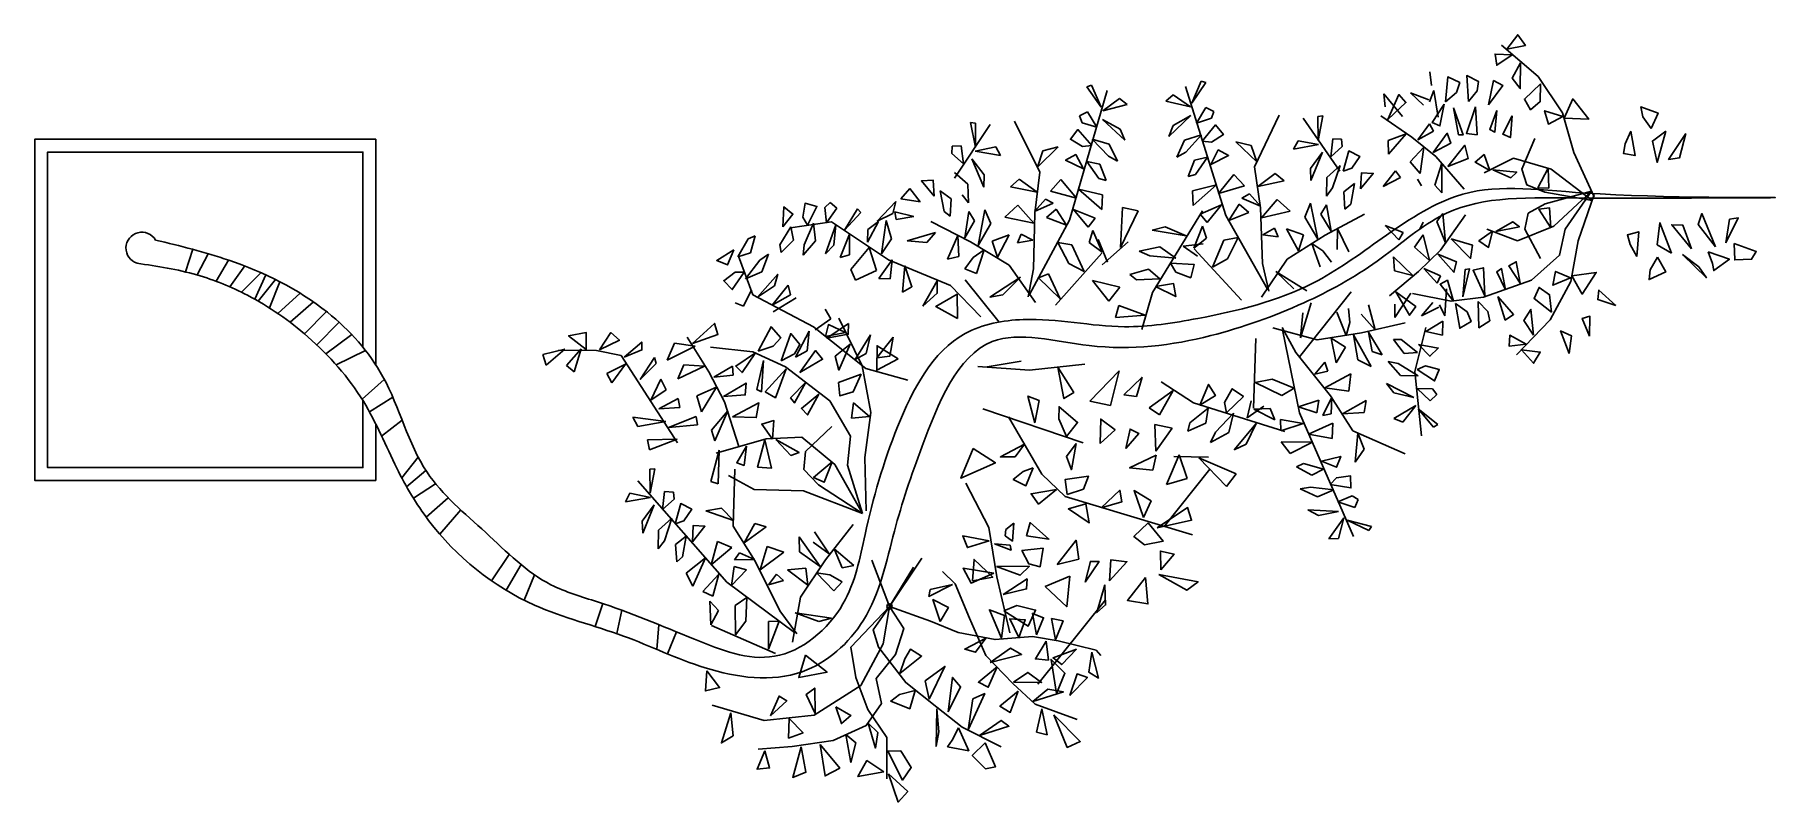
# Model space of a CAD drawing. Header units: millimetres. Extents: x 249.48 to 251.53, y 2603.73 to 2604.63.
import ezdxf

# ---------------------------------------------------------------- set-up
doc = ezdxf.new("R2010")
doc.units = ezdxf.units.MM
doc.header["$LTSCALE"] = 10
doc.layers.add('Vegetais', color=94, linetype='Continuous')

msp = doc.modelspace()

# ---------------------------------------------------------------- linework, layer by layer
at = {"layer": 'Vegetais'}
for p, q in [((251.1212, 2604.5886), (251.1232, 2604.5726)), ((250.7427, 2604.5666), (250.6985, 2604.4146)), ((250.7187, 2604.571), (250.7241, 2604.5727)), ((250.7357, 2604.5472), (250.7187, 2604.571)), ((250.7241, 2604.5727), (250.7357, 2604.5472)), ((250.8203, 2604.5614), (250.8115, 2604.5543)), ((250.8405, 2604.5474), (250.8203, 2604.5614)), ((250.8347, 2604.5713), (250.8819, 2604.4202)), ((250.8531, 2604.5777), (250.8421, 2604.5519)), ((250.8421, 2604.5519), (250.8586, 2604.5761)), ((250.8586, 2604.5761), (250.8531, 2604.5777)), ((251.0673, 2604.5627), (251.069, 2604.5473)), ((251.0891, 2604.5361), (251.0673, 2604.5627)), ((251.1137, 2604.5496), (251.0987, 2604.5639)), ((251.0987, 2604.5639), (251.1201, 2604.5558)), ((251.1261, 2604.5665), (251.1209, 2604.5532)), ((251.1312, 2604.5352), (251.1261, 2604.5665)), ((250.7195, 2604.5417), (250.7103, 2604.5368)), ((250.7306, 2604.5236), (250.7195, 2604.5417)), ((250.7374, 2604.5426), (250.7572, 2604.5571)), ((250.7662, 2604.5502), (250.7374, 2604.5426)), ((250.7572, 2604.5571), (250.7662, 2604.5502)), ((250.8115, 2604.5543), (250.8405, 2604.5474)), ((250.8476, 2604.5285), (250.8584, 2604.5468)), ((250.8584, 2604.5468), (250.8677, 2604.5421)), ((250.8677, 2604.5421), (250.865, 2604.5341)), ((250.6055, 2604.5269), (250.5636, 2604.464)), ((250.5825, 2604.529), (250.5882, 2604.5283)), ((250.5883, 2604.5003), (250.5825, 2604.529)), ((250.5882, 2604.5283), (250.5883, 2604.5003)), ((250.6338, 2604.5308), (250.6638, 2604.471)), ((250.7103, 2604.5368), (250.7132, 2604.5289)), ((250.7132, 2604.5289), (250.7306, 2604.5236)), ((250.7635, 2604.5084), (250.7371, 2604.5328)), ((250.7371, 2604.5328), (250.758, 2604.5213)), ((250.758, 2604.5213), (250.7635, 2604.5084)), ((250.815, 2604.5126), (250.841, 2604.5375)), ((250.8203, 2604.5257), (250.815, 2604.5126)), ((250.841, 2604.5375), (250.8203, 2604.5257)), ((250.865, 2604.5341), (250.8476, 2604.5285)), ((250.9443, 2604.5376), (250.9155, 2604.4772)), ((250.9727, 2604.5343), (251.0158, 2604.4722)), ((250.9956, 2604.5368), (250.9899, 2604.5361)), ((250.9899, 2604.5361), (250.9903, 2604.508)), ((250.9903, 2604.508), (250.9956, 2604.5368)), ((251.0639, 2604.5368), (251.1002, 2604.5119)), ((251.107, 2604.5088), (251.1209, 2604.5275)), ((251.1209, 2604.5275), (251.1254, 2604.5191)), ((250.5609, 2604.5012), (250.5603, 2604.4928)), ((250.5713, 2604.5019), (250.5609, 2604.5012)), ((250.5741, 2604.4808), (250.5713, 2604.5019)), ((250.588, 2604.4954), (250.6121, 2604.5006)), ((250.6121, 2604.5006), (250.6174, 2604.4906)), ((250.6608, 2604.4768), (250.6852, 2604.5007)), ((250.6852, 2604.5007), (250.6672, 2604.4958)), ((250.7441, 2604.4897), (250.7251, 2604.5097)), ((250.7251, 2604.5097), (250.7451, 2604.5037)), ((250.7451, 2604.5037), (250.7548, 2604.4839)), ((250.8336, 2604.5083), (250.8243, 2604.4883)), ((250.8534, 2604.5147), (250.8336, 2604.5083)), ((250.8348, 2604.4943), (250.8534, 2604.5147)), ((250.8935, 2604.5065), (250.9115, 2604.502)), ((250.9183, 2604.4831), (250.8935, 2604.5065)), ((250.9115, 2604.502), (250.9183, 2604.4831)), ((250.9666, 2604.5078), (250.9614, 2604.4977)), ((250.9614, 2604.4977), (250.9908, 2604.5032)), ((250.9908, 2604.5032), (250.9666, 2604.5078)), ((251.005, 2604.4888), (251.0074, 2604.5099)), ((251.0185, 2604.5011), (251.005, 2604.4888)), ((251.0074, 2604.5099), (251.0177, 2604.5094)), ((251.0177, 2604.5094), (251.0185, 2604.5011)), ((251.0934, 2604.5157), (251.0725, 2604.5082)), ((251.0725, 2604.5082), (251.0727, 2604.4918)), ((251.0727, 2604.4918), (251.0934, 2604.5157)), ((251.1142, 2604.5002), (251.0983, 2604.4831)), ((251.1002, 2604.5119), (251.1283, 2604.4892)), ((251.1254, 2604.5191), (251.107, 2604.5088)), ((251.1099, 2604.4693), (251.1142, 2604.5002)), ((250.5603, 2604.4928), (250.5741, 2604.4808)), ((250.5979, 2604.4535), (250.5837, 2604.4866)), ((250.5837, 2604.4866), (250.5982, 2604.4676)), ((250.6174, 2604.4906), (250.588, 2604.4954)), ((250.6672, 2604.4958), (250.6608, 2604.4768)), ((250.7329, 2604.4634), (250.7187, 2604.4834)), ((250.7187, 2604.4834), (250.7341, 2604.4801)), ((250.7341, 2604.4801), (250.7416, 2604.4611)), ((250.7548, 2604.4839), (250.7441, 2604.4897)), ((250.8243, 2604.4883), (250.8348, 2604.4943)), ((250.845, 2604.4849), (250.8379, 2604.4658)), ((250.8603, 2604.4885), (250.845, 2604.4849)), ((250.8465, 2604.4682), (250.8603, 2604.4885)), ((250.9952, 2604.4944), (250.9812, 2604.4751)), ((250.9817, 2604.4611), (250.9952, 2604.4944)), ((251.0983, 2604.4831), (251.1099, 2604.4693)), ((251.1353, 2604.4815), (251.1273, 2604.4555)), ((251.1283, 2604.4892), (251.1616, 2604.451)), ((251.1353, 2604.4466), (251.1353, 2604.4815)), ((251.2195, 2604.4872), (251.1851, 2604.4703)), ((251.2635, 2604.4743), (251.2195, 2604.4872)), ((250.5634, 2604.4704), (250.5792, 2604.4568)), ((250.5982, 2604.4676), (250.5979, 2604.4535)), ((250.6396, 2604.4628), (250.6291, 2604.4536)), ((250.6604, 2604.4476), (250.6396, 2604.4628)), ((250.6638, 2604.471), (250.6578, 2604.4228)), ((250.6882, 2604.4624), (250.676, 2604.4488)), ((250.7065, 2604.4406), (250.6882, 2604.4624)), ((250.7416, 2604.4611), (250.7329, 2604.4634)), ((250.8379, 2604.4658), (250.8465, 2604.4682)), ((250.8734, 2604.446), (250.8912, 2604.4682)), ((250.8912, 2604.4682), (250.9037, 2604.4548)), ((250.9155, 2604.4772), (250.9225, 2604.4291)), ((250.9193, 2604.4539), (250.9398, 2604.4695)), ((250.9505, 2604.4606), (250.9193, 2604.4539)), ((250.9398, 2604.4695), (250.9505, 2604.4606)), ((250.9812, 2604.4751), (250.9817, 2604.4611)), ((251.0004, 2604.4647), (251, 2604.4426)), ((251.0159, 2604.4786), (251.0004, 2604.4647)), ((251.0072, 2604.4524), (251.0159, 2604.4786)), ((251.0665, 2604.4541), (251.0811, 2604.4726)), ((251.0867, 2604.4646), (251.0665, 2604.4541)), ((251.0811, 2604.4726), (251.0867, 2604.4646)), ((251.1115, 2604.4549), (251.1067, 2604.4626)), ((251.3116, 2604.4376), (251.2635, 2604.4743)), ((250.5111, 2604.4519), (250.5004, 2604.4398)), ((250.5004, 2604.4398), (250.5233, 2604.4362)), ((250.5233, 2604.4362), (250.5111, 2604.4519)), ((250.5516, 2604.4249), (250.5468, 2604.449)), ((250.5468, 2604.449), (250.5595, 2604.4397)), ((250.5595, 2604.4397), (250.5586, 2604.4193)), ((250.5799, 2604.4348), (250.5725, 2604.4444)), ((250.5792, 2604.4568), (250.5799, 2604.4348)), ((250.6291, 2604.4536), (250.6604, 2604.4476)), ((250.6704, 2604.4393), (250.6576, 2604.4247)), ((250.6792, 2604.4345), (250.6704, 2604.4393)), ((250.676, 2604.4488), (250.7065, 2604.4406)), ((250.7365, 2604.4271), (250.7089, 2604.4509)), ((250.7089, 2604.4509), (250.7372, 2604.4442)), ((250.7372, 2604.4442), (250.7365, 2604.4271)), ((250.8708, 2604.4562), (250.8427, 2604.449)), ((250.8427, 2604.449), (250.8437, 2604.4318)), ((250.8437, 2604.4318), (250.8708, 2604.4562)), ((250.9037, 2604.4548), (250.8734, 2604.446)), ((250.9008, 2604.4404), (250.9095, 2604.4454)), ((250.9226, 2604.4311), (250.9008, 2604.4404)), ((250.9095, 2604.4454), (250.9226, 2604.4311)), ((250.9237, 2604.4175), (250.9423, 2604.439)), ((250.9423, 2604.439), (250.9575, 2604.4252)), ((251, 2604.4426), (251.0072, 2604.4524)), ((251.0329, 2604.4575), (251.0203, 2604.448)), ((251.0203, 2604.448), (251.0217, 2604.4276)), ((251.0286, 2604.4334), (251.0329, 2604.4575)), ((251.1273, 2604.4555), (251.1353, 2604.4466)), ((251.3111, 2604.4486), (251.2667, 2604.4074)), ((250.4175, 2604.4352), (250.4113, 2604.4295)), ((250.4113, 2604.4295), (250.4132, 2604.4114)), ((250.4132, 2604.4114), (250.4255, 2604.4287)), ((250.4255, 2604.4287), (250.4175, 2604.4352)), ((250.4345, 2604.4028), (250.4498, 2604.4278)), ((250.4535, 2604.4235), (250.4345, 2604.4028)), ((250.4498, 2604.4278), (250.4535, 2604.4235)), ((250.4728, 2604.4133), (250.4946, 2604.4364)), ((250.4914, 2604.4225), (250.4728, 2604.4133)), ((250.4946, 2604.4364), (250.4914, 2604.4225)), ((250.4935, 2604.4242), (250.4953, 2604.4155)), ((250.5158, 2604.4189), (250.4935, 2604.4242)), ((250.4953, 2604.4155), (250.5158, 2604.4189)), ((250.5586, 2604.4193), (250.5516, 2604.4249)), ((250.5803, 2604.4246), (250.5755, 2604.3938)), ((250.5869, 2604.414), (250.5803, 2604.4246)), ((250.5991, 2604.4268), (250.5913, 2604.3848)), ((250.6061, 2604.4106), (250.5991, 2604.4268)), ((250.6377, 2604.4322), (250.6228, 2604.4182)), ((250.6228, 2604.4182), (250.6568, 2604.4112)), ((250.6568, 2604.4112), (250.6377, 2604.4322)), ((250.6578, 2604.4228), (250.6564, 2604.3576)), ((250.6576, 2604.4247), (250.6792, 2604.4345)), ((250.6827, 2604.4276), (250.6714, 2604.4178)), ((250.6714, 2604.4178), (250.695, 2604.4086)), ((250.695, 2604.4086), (250.6827, 2604.4276)), ((250.7205, 2604.4066), (250.7032, 2604.427)), ((250.7032, 2604.427), (250.7286, 2604.4169)), ((250.7583, 2604.3826), (250.7607, 2604.4295)), ((250.779, 2604.4256), (250.7583, 2604.3826)), ((250.7607, 2604.4295), (250.779, 2604.4256)), ((250.7957, 2604.3297), (250.8546, 2604.4257)), ((250.877, 2604.4325), (250.8517, 2604.4218)), ((250.8517, 2604.4218), (250.8601, 2604.4117)), ((250.8601, 2604.4117), (250.877, 2604.4325)), ((250.8819, 2604.4202), (250.9307, 2604.3338)), ((250.8856, 2604.4142), (250.8974, 2604.4335)), ((250.9089, 2604.4238), (250.8856, 2604.4142)), ((250.8974, 2604.4335), (250.9089, 2604.4238)), ((250.9225, 2604.4291), (250.9251, 2604.364)), ((250.9575, 2604.4252), (250.9237, 2604.4175)), ((250.9744, 2604.418), (250.9811, 2604.4344)), ((250.9897, 2604.3925), (250.9744, 2604.418)), ((250.9811, 2604.4344), (250.9897, 2604.3925)), ((250.9935, 2604.4218), (250.9999, 2604.4325)), ((251.0053, 2604.4018), (250.9935, 2604.4218)), ((251.0447, 2604.4216), (250.9985, 2604.3971)), ((250.9999, 2604.4325), (251.0053, 2604.4018)), ((251.0217, 2604.4276), (251.0286, 2604.4334)), ((251.1294, 2604.413), (251.1365, 2604.4226)), ((251.1336, 2604.3796), (251.1631, 2604.4208)), ((251.1365, 2604.4226), (251.1398, 2604.3879)), ((250.3587, 2604.3858), (250.3716, 2604.4067)), ((250.4193, 2604.4127), (250.3712, 2604.4056)), ((250.3716, 2604.4067), (250.3746, 2604.3912)), ((250.3873, 2604.3858), (250.3983, 2604.411)), ((250.3983, 2604.411), (250.4006, 2604.3903)), ((250.4121, 2604.3752), (250.4242, 2604.409)), ((250.4863, 2604.3682), (250.4193, 2604.4127)), ((250.4242, 2604.409), (250.4218, 2604.3853)), ((250.4293, 2604.3707), (250.4405, 2604.3983)), ((250.4405, 2604.3983), (250.4402, 2604.3738)), ((250.4613, 2604.3888), (250.4745, 2604.4131)), ((250.4619, 2604.4037), (250.4613, 2604.3888)), ((250.4745, 2604.4131), (250.4619, 2604.4037)), ((250.4835, 2604.4142), (250.4778, 2604.375)), ((250.4895, 2604.3928), (250.4835, 2604.4142)), ((250.5081, 2604.3904), (250.5411, 2604.4002)), ((250.5411, 2604.4002), (250.531, 2604.3884)), ((250.5357, 2604.4129), (250.5824, 2604.3892)), ((250.5755, 2604.3938), (250.5869, 2604.414)), ((250.5913, 2604.3848), (250.6061, 2604.4106)), ((250.6278, 2604.3973), (250.6077, 2604.39)), ((250.614, 2604.3712), (250.6278, 2604.3973)), ((250.6416, 2604.3984), (250.6375, 2604.3881)), ((250.6556, 2604.3912), (250.6416, 2604.3984)), ((250.6985, 2604.4146), (250.6514, 2604.3273)), ((250.7286, 2604.4169), (250.7205, 2604.4066)), ((250.7259, 2604.4026), (250.7216, 2604.3886)), ((250.7367, 2604.3771), (250.7259, 2604.4026)), ((250.8108, 2604.4069), (250.7956, 2604.4028)), ((250.7956, 2604.4028), (250.8354, 2604.3963)), ((250.8354, 2604.3963), (250.8108, 2604.4069)), ((250.8444, 2604.3819), (250.8547, 2604.4076)), ((250.8547, 2604.4076), (250.8593, 2604.3937)), ((250.9253, 2604.3976), (250.9391, 2604.4051)), ((250.9434, 2604.3949), (250.9253, 2604.3976)), ((250.9391, 2604.4051), (250.9434, 2604.3949)), ((250.9529, 2604.4043), (250.9732, 2604.3974)), ((250.9673, 2604.3785), (250.9529, 2604.4043)), ((250.9732, 2604.3974), (250.9673, 2604.3785)), ((251.0131, 2604.4048), (251.0124, 2604.3804)), ((251.0261, 2604.3774), (251.0131, 2604.4048)), ((251.0898, 2604.4), (251.0687, 2604.4085)), ((251.0687, 2604.4085), (251.085, 2604.3915)), ((251.085, 2604.3915), (251.0898, 2604.4)), ((251.1032, 2604.3828), (251.1133, 2604.3976)), ((251.1136, 2604.4121), (251.1095, 2604.404)), ((251.1133, 2604.3976), (251.1207, 2604.3673)), ((251.1398, 2604.3879), (251.1294, 2604.413)), ((251.2241, 2604.3903), (251.1883, 2604.4039)), ((251.2667, 2604.4074), (251.2241, 2604.3903)), ((250.3213, 2604.3929), (250.3093, 2604.3716)), ((250.3298, 2604.3961), (250.3213, 2604.3929)), ((250.3243, 2604.3764), (250.3298, 2604.3961)), ((250.36, 2604.3769), (250.3587, 2604.3858)), ((250.3746, 2604.3912), (250.36, 2604.3769)), ((250.4006, 2604.3903), (250.3861, 2604.3737)), ((250.3861, 2604.3737), (250.3873, 2604.3858)), ((250.4218, 2604.3853), (250.4121, 2604.3752)), ((250.4421, 2604.3566), (250.4634, 2604.3824)), ((250.4634, 2604.3824), (250.4719, 2604.3555)), ((250.4778, 2604.375), (250.4895, 2604.3928)), ((250.531, 2604.3884), (250.5081, 2604.3904)), ((250.5552, 2604.369), (250.5676, 2604.3967)), ((250.5676, 2604.3967), (250.5688, 2604.3722)), ((250.5824, 2604.3892), (250.6277, 2604.362)), ((250.5855, 2604.371), (250.5984, 2604.3798)), ((250.5984, 2604.3798), (250.5892, 2604.3522)), ((250.6077, 2604.39), (250.614, 2604.3712)), ((250.6375, 2604.3881), (250.6556, 2604.3912)), ((250.6847, 2604.3884), (250.6976, 2604.3638)), ((250.7013, 2604.3857), (250.6847, 2604.3884)), ((250.7155, 2604.3543), (250.7013, 2604.3857)), ((250.7216, 2604.3886), (250.7367, 2604.3771)), ((250.743, 2604.3652), (250.732, 2604.392)), ((250.7369, 2604.3623), (250.7672, 2604.3894)), ((250.8043, 2604.3833), (250.7801, 2604.3782)), ((250.7801, 2604.3782), (250.7926, 2604.3728)), ((250.8233, 2604.3699), (250.8043, 2604.3833)), ((250.8318, 2604.3843), (250.8554, 2604.387)), ((250.8485, 2604.3726), (250.8318, 2604.3843)), ((250.8593, 2604.3937), (250.8444, 2604.3819)), ((250.9003, 2604.3207), (250.8447, 2604.3809)), ((250.8661, 2604.3595), (250.8796, 2604.3911)), ((250.8796, 2604.3911), (250.8962, 2604.3942)), ((250.8962, 2604.3942), (250.8838, 2604.3694)), ((250.9985, 2604.3971), (250.9538, 2604.369)), ((250.9958, 2604.3788), (250.9827, 2604.3873)), ((250.9827, 2604.3873), (250.9924, 2604.3599)), ((251.0057, 2604.3655), (250.9958, 2604.3788)), ((251.1207, 2604.3673), (251.1032, 2604.3828)), ((251.1078, 2604.3543), (251.1336, 2604.3796)), ((250.3093, 2604.3716), (250.3243, 2604.3764)), ((250.327, 2604.3269), (250.31, 2604.3725)), ((250.3351, 2604.3678), (250.3183, 2604.346)), ((250.3452, 2604.3747), (250.3351, 2604.3678)), ((250.3375, 2604.354), (250.3452, 2604.3747)), ((250.4402, 2604.3738), (250.4293, 2604.3707)), ((250.4476, 2604.3444), (250.4421, 2604.3566)), ((250.4746, 2604.3464), (250.4904, 2604.3682)), ((250.5587, 2604.3379), (250.4863, 2604.3682)), ((250.4904, 2604.3682), (250.488, 2604.3459)), ((250.5688, 2604.3722), (250.5552, 2604.369)), ((250.5758, 2604.3575), (250.5855, 2604.371)), ((250.5892, 2604.3522), (250.5758, 2604.3575)), ((250.6277, 2604.362), (250.6586, 2604.3181)), ((250.6564, 2604.3576), (250.65, 2604.3248)), ((250.6821, 2604.3148), (250.7365, 2604.3761)), ((250.6976, 2604.3638), (250.7155, 2604.3543)), ((250.791, 2604.3573), (250.7691, 2604.3508)), ((250.8045, 2604.346), (250.791, 2604.3573)), ((250.7926, 2604.3728), (250.8233, 2604.3699)), ((250.8838, 2604.3694), (250.8661, 2604.3595)), ((250.9538, 2604.369), (250.9237, 2604.3244)), ((250.9251, 2604.364), (250.9322, 2604.3314)), ((251.0785, 2604.3716), (251.1014, 2604.3498)), ((251.0798, 2604.3553), (251.0785, 2604.3716)), ((251.1336, 2604.3495), (251.1143, 2604.358)), ((251.1143, 2604.358), (251.1299, 2604.3407)), ((250.3183, 2604.346), (250.3375, 2604.354)), ((250.3564, 2604.3512), (250.3325, 2604.3243)), ((250.3325, 2604.3243), (250.3522, 2604.3378)), ((250.3685, 2604.3383), (250.3497, 2604.3151)), ((250.3522, 2604.3378), (250.3564, 2604.3512)), ((250.3711, 2604.3272), (250.3685, 2604.3383)), ((250.4719, 2604.3555), (250.4476, 2604.3444)), ((250.488, 2604.3459), (250.4746, 2604.3464)), ((250.5944, 2604.3012), (250.5587, 2604.3379)), ((250.6161, 2604.2952), (250.5761, 2604.3446)), ((250.6051, 2604.3243), (250.641, 2604.3479)), ((250.641, 2604.3479), (250.6203, 2604.3272)), ((250.6737, 2604.3519), (250.6623, 2604.3471)), ((250.6623, 2604.3471), (250.6874, 2604.3225)), ((250.6874, 2604.3225), (250.6737, 2604.3519)), ((250.7447, 2604.3196), (250.7254, 2604.3437)), ((250.7254, 2604.3437), (250.7574, 2604.336)), ((250.7574, 2604.336), (250.7447, 2604.3196)), ((250.7691, 2604.3508), (250.7771, 2604.3447)), ((250.7771, 2604.3447), (250.8045, 2604.346)), ((250.9771, 2604.3317), (250.9407, 2604.3546)), ((250.9407, 2604.3546), (250.9618, 2604.3343)), ((251.0741, 2604.326), (251.1078, 2604.3543)), ((251.1014, 2604.3498), (251.0798, 2604.3553)), ((251.1299, 2604.3407), (251.1336, 2604.3495)), ((250.3159, 2604.3137), (250.3063, 2604.3176)), ((250.3252, 2604.3328), (250.3159, 2604.3137)), ((250.3982, 2604.2895), (250.327, 2604.3269)), ((250.3497, 2604.3151), (250.3711, 2604.3272)), ((250.3779, 2604.3237), (250.3509, 2604.307)), ((250.6203, 2604.3272), (250.6051, 2604.3243)), ((250.7833, 2604.2864), (250.7957, 2604.3297)), ((250.9682, 2604.2544), (251.029, 2604.3305)), ((250.9822, 2604.3179), (250.9697, 2604.2768)), ((251.0991, 2604.3291), (251.08, 2604.3005)), ((251.08, 2604.3005), (251.0801, 2604.316)), ((251.1249, 2604.3181), (251.1114, 2604.3024)), ((251.1409, 2604.3341), (251.1389, 2604.3024)), ((250.4001, 2604.2859), (250.4186, 2604.2988)), ((250.4186, 2604.2988), (250.4117, 2604.3103)), ((250.7562, 2604.3145), (250.7524, 2604.3004)), ((250.7524, 2604.3004), (250.7871, 2604.3032)), ((250.7871, 2604.3032), (250.7562, 2604.3145)), ((250.9697, 2604.2768), (250.9724, 2604.3059)), ((251.0229, 2604.2796), (251.0122, 2604.3066)), ((251.0259, 2604.3111), (251.0272, 2604.2946)), ((251.0573, 2604.2862), (251.0408, 2604.3043)), ((251.0492, 2604.3154), (251.0573, 2604.2862)), ((251.1114, 2604.3024), (251.1319, 2604.3125)), ((251.1366, 2604.2961), (251.1167, 2604.2842)), ((251.1389, 2604.3024), (251.1324, 2604.3152)), ((251.1361, 2604.2799), (251.1366, 2604.2961)), ((250.2498, 2604.2776), (250.2755, 2604.2368)), ((250.3932, 2604.2845), (250.3769, 2604.2542)), ((250.3906, 2604.2616), (250.3932, 2604.2845)), ((250.4596, 2604.2406), (250.3982, 2604.2895)), ((250.917, 2604.276), (250.9144, 2604.1941)), ((250.989, 2604.2745), (250.9372, 2604.2885)), ((250.9641, 2604.2594), (250.9481, 2604.2888)), ((250.9682, 2604.1887), (250.9485, 2604.2859)), ((251.0412, 2604.2825), (250.989, 2604.2745)), ((251.0223, 2604.2657), (251.0054, 2604.2761)), ((251.0054, 2604.2761), (251.0115, 2604.2472)), ((251.0272, 2604.2946), (251.0229, 2604.2796)), ((251.0525, 2604.2429), (251.0315, 2604.2802)), ((251.0315, 2604.2802), (251.0367, 2604.251)), ((251.0922, 2604.2942), (251.0412, 2604.2825)), ((251.0654, 2604.2567), (251.0494, 2604.2834)), ((251.0494, 2604.2834), (251.0536, 2604.2606)), ((251.0787, 2604.2746), (251.0877, 2604.2748)), ((251.091, 2604.2584), (251.0787, 2604.2746)), ((251.0877, 2604.2748), (251.1068, 2604.2594)), ((251.1035, 2604.2371), (251.1166, 2604.2887)), ((251.1167, 2604.2842), (251.1361, 2604.2799)), ((250.0804, 2604.257), (250.1065, 2604.2634)), ((250.0846, 2604.2446), (250.0804, 2604.257)), ((250.1065, 2604.2634), (250.0846, 2604.2446)), ((250.1435, 2604.2618), (250.099, 2604.2622)), ((250.1255, 2604.2637), (250.1082, 2604.2444)), ((250.1175, 2604.2367), (250.1255, 2604.2637)), ((250.1724, 2604.2558), (250.1435, 2604.2618)), ((250.2386, 2604.1536), (250.1724, 2604.2558)), ((250.2263, 2604.2506), (250.235, 2604.2704)), ((250.2593, 2604.267), (250.2263, 2604.2506)), ((250.235, 2604.2704), (250.2593, 2604.267)), ((250.3769, 2604.2542), (250.3906, 2604.2616)), ((251.0047, 2604.2085), (250.9641, 2604.2594)), ((251.0115, 2604.2472), (251.0223, 2604.2657)), ((251.0536, 2604.2606), (251.0654, 2604.2567)), ((251.1068, 2604.2594), (251.091, 2604.2584)), ((250.1082, 2604.2444), (250.1175, 2604.2367)), ((250.1776, 2604.2457), (250.1555, 2604.2348)), ((250.1555, 2604.2348), (250.1616, 2604.2238)), ((250.1616, 2604.2238), (250.1776, 2604.2457)), ((250.1949, 2604.2277), (250.2115, 2604.2536)), ((250.2136, 2604.2464), (250.1949, 2604.2277)), ((250.2115, 2604.2536), (250.2136, 2604.2464)), ((250.246, 2604.2451), (250.2391, 2604.2286)), ((250.2391, 2604.2286), (250.2703, 2604.2436)), ((250.2703, 2604.2436), (250.246, 2604.2451)), ((250.2755, 2604.2368), (250.2938, 2604.2018)), ((250.281, 2604.2307), (250.303, 2604.2436)), ((250.303, 2604.2436), (250.3039, 2604.2331)), ((250.5089, 2604.227), (250.4596, 2604.2406)), ((250.5909, 2604.2429), (250.6514, 2604.2386)), ((250.6416, 2604.2493), (250.602, 2604.2427)), ((250.6514, 2604.2386), (250.7166, 2604.2457)), ((250.7224, 2604.2023), (250.7566, 2604.2379)), ((250.7566, 2604.2379), (250.7466, 2604.1972)), ((250.9981, 2604.2481), (250.9862, 2604.2342)), ((250.9862, 2604.2342), (251.0016, 2604.2375)), ((251.0016, 2604.2375), (250.9981, 2604.2481)), ((251.0286, 2604.2344), (250.9981, 2604.2181)), ((251.0262, 2604.2141), (251.0286, 2604.2344)), ((251.0367, 2604.251), (251.0525, 2604.2429)), ((251.0869, 2604.2326), (251.0722, 2604.2491)), ((251.0722, 2604.2491), (251.0841, 2604.2464)), ((251.0841, 2604.2464), (251.1077, 2604.2322)), ((251.1115, 2604.1619), (251.1035, 2604.2371)), ((250.2072, 2604.2037), (250.2192, 2604.2282)), ((250.2253, 2604.2159), (250.2072, 2604.2037)), ((250.2192, 2604.2282), (250.2253, 2604.2159)), ((250.2845, 2604.219), (250.2611, 2604.2087)), ((250.2667, 2604.1898), (250.2845, 2604.219)), ((250.3039, 2604.2331), (250.281, 2604.2307)), ((250.7622, 2604.2098), (250.7839, 2604.2305)), ((250.7839, 2604.2305), (250.7772, 2604.2079)), ((250.7919, 2604.1945), (250.82, 2604.215)), ((250.82, 2604.215), (250.804, 2604.1863)), ((250.8061, 2604.2252), (250.8438, 2604.2006)), ((250.9364, 2604.2283), (250.9165, 2604.2242)), ((250.9165, 2604.2242), (250.9475, 2604.2092)), ((250.962, 2604.2177), (250.9364, 2604.2283)), ((250.9475, 2604.2092), (250.962, 2604.2177)), ((250.9981, 2604.2181), (251.0262, 2604.2141)), ((251.0704, 2604.2232), (251.1025, 2604.2069)), ((251.0792, 2604.2122), (251.0704, 2604.2232)), ((251.1077, 2604.2322), (251.0869, 2604.2326)), ((251.1244, 2604.217), (251.1062, 2604.2174)), ((251.1062, 2604.2174), (251.1218, 2604.203)), ((251.1293, 2604.2102), (251.1244, 2604.217)), ((250.2165, 2604.1934), (250.2392, 2604.2057)), ((250.2414, 2604.1952), (250.2165, 2604.1934)), ((250.2392, 2604.2057), (250.2414, 2604.1952)), ((250.2611, 2604.2087), (250.2667, 2604.1898)), ((250.2938, 2604.2018), (250.3107, 2604.1491)), ((250.5968, 2604.1935), (250.7147, 2604.1535)), ((250.7466, 2604.1972), (250.7224, 2604.2023)), ((250.7772, 2604.2079), (250.7622, 2604.2098)), ((250.804, 2604.1863), (250.7919, 2604.1945)), ((250.8396, 2604.1772), (250.8612, 2604.1941)), ((250.8438, 2604.2006), (250.9512, 2604.1667)), ((250.8612, 2604.1941), (250.8583, 2604.1767)), ((250.9118, 2604.2028), (250.9068, 2604.183)), ((250.9068, 2604.183), (250.9264, 2604.1964)), ((250.9338, 2604.1939), (250.9148, 2604.1931)), ((250.9148, 2604.1931), (250.9395, 2604.1804)), ((250.9395, 2604.1804), (250.9338, 2604.1939)), ((250.9911, 2604.2036), (250.9671, 2604.1956)), ((250.9671, 2604.1956), (250.9887, 2604.1888)), ((250.9887, 2604.1888), (250.9911, 2604.2036)), ((251.0061, 2604.2071), (250.9957, 2604.1858)), ((251.0309, 2604.1676), (251.0047, 2604.2085)), ((251.0056, 2604.1877), (251.0061, 2604.2071)), ((251.0465, 2604.2031), (251.0186, 2604.1877)), ((251.0443, 2604.1893), (251.0465, 2604.2031)), ((251.0791, 2604.1822), (251.1048, 2604.1973)), ((251.1025, 2604.2069), (251.0792, 2604.2122)), ((251.1048, 2604.1973), (251.0896, 2604.178)), ((251.1257, 2604.1719), (251.1077, 2604.1934)), ((251.1077, 2604.1934), (251.1305, 2604.175)), ((251.1218, 2604.203), (251.1293, 2604.2102)), ((250.186, 2604.1837), (250.1921, 2604.1727)), ((250.2247, 2604.1785), (250.186, 2604.1837)), ((250.1921, 2604.1727), (250.2247, 2604.1785)), ((250.2606, 2604.1845), (250.2281, 2604.1714)), ((250.2281, 2604.1714), (250.2621, 2604.1747)), ((250.2621, 2604.1747), (250.2606, 2604.1845)), ((250.2975, 2604.1911), (250.2783, 2604.1684)), ((250.2824, 2604.1561), (250.2975, 2604.1911)), ((250.7987, 2604.1749), (250.7998, 2604.144)), ((250.819, 2604.1708), (250.7987, 2604.1749)), ((250.8375, 2604.1673), (250.8396, 2604.1772)), ((250.8583, 2604.1767), (250.8375, 2604.1673)), ((250.8697, 2604.1661), (250.891, 2604.1884)), ((250.891, 2604.1884), (250.8854, 2604.1657)), ((250.8916, 2604.1454), (250.9174, 2604.1763)), ((250.9174, 2604.1763), (250.9058, 2604.1522)), ((250.9462, 2604.1809), (250.9725, 2604.1762)), ((250.9465, 2604.1677), (250.9462, 2604.1809)), ((250.9725, 2604.1762), (250.9465, 2604.1677)), ((251.0315, 2604.0436), (250.9682, 2604.1887)), ((251.0074, 2604.1768), (250.9787, 2604.1636)), ((250.9957, 2604.1858), (251.0056, 2604.1877)), ((251.0067, 2604.1586), (251.0074, 2604.1768)), ((251.0186, 2604.1877), (251.0443, 2604.1893)), ((251.0896, 2604.178), (251.0791, 2604.1822)), ((251.1305, 2604.175), (251.1257, 2604.1719)), ((250.2382, 2604.1578), (250.2035, 2604.1572)), ((250.2035, 2604.1572), (250.2057, 2604.1454)), ((250.2057, 2604.1454), (250.2382, 2604.1578)), ((250.2783, 2604.1684), (250.2824, 2604.1561)), ((250.3427, 2604.1582), (250.284, 2604.1413)), ((250.3845, 2604.1603), (250.3427, 2604.1582)), ((250.4231, 2604.1283), (250.3845, 2604.1603)), ((250.7998, 2604.144), (250.819, 2604.1708)), ((250.8638, 2604.1538), (250.8697, 2604.1661)), ((250.8854, 2604.1657), (250.8638, 2604.1538)), ((250.9058, 2604.1522), (250.8916, 2604.1454)), ((250.9469, 2604.1549), (250.9834, 2604.1542)), ((250.9574, 2604.1412), (250.9469, 2604.1549)), ((250.9834, 2604.1542), (250.9574, 2604.1412)), ((250.9787, 2604.1636), (251.0067, 2604.1586)), ((251.0922, 2604.1408), (251.0309, 2604.1676)), ((251.0369, 2604.165), (251.0335, 2604.1311)), ((251.0442, 2604.1463), (251.0369, 2604.165)), ((250.2876, 2604.145), (250.2778, 2604.1082)), ((250.2864, 2604.1057), (250.2876, 2604.145)), ((250.8124, 2604.1047), (250.8272, 2604.1394)), ((250.8207, 2604.1375), (250.8614, 2604.1369)), ((250.8272, 2604.1394), (250.8365, 2604.1118)), ((250.894, 2604.1173), (250.8501, 2604.1362)), ((250.8501, 2604.1362), (250.8827, 2604.1023)), ((251.0335, 2604.1311), (251.0442, 2604.1463)), ((250.2118, 2604.1233), (250.2061, 2604.1226)), ((250.2061, 2604.1226), (250.2065, 2604.0945)), ((250.2065, 2604.0945), (250.2118, 2604.1233)), ((250.3287, 2604.099), (250.2983, 2604.1154)), ((250.3057, 2604.1229), (250.3039, 2604.056)), ((250.4555, 2604.0706), (250.4231, 2604.1283)), ((250.8095, 2604.0557), (250.863, 2604.1228)), ((250.8365, 2604.1118), (250.8124, 2604.1047)), ((250.8827, 2604.1023), (250.894, 2604.1173)), ((250.9648, 2604.1254), (250.973, 2604.1292)), ((250.9827, 2604.1156), (250.9648, 2604.1254)), ((250.973, 2604.1292), (250.9966, 2604.1229)), ((250.9966, 2604.1229), (250.9827, 2604.1156)), ((250.1827, 2604.0944), (250.1775, 2604.0843)), ((250.2069, 2604.0897), (250.1827, 2604.0944)), ((250.1919, 2604.1092), (250.2964, 2603.9903)), ((250.2211, 2604.0753), (250.2235, 2604.0964)), ((250.2235, 2604.0964), (250.2338, 2604.0959)), ((250.2338, 2604.0959), (250.2346, 2604.0875)), ((250.2778, 2604.1082), (250.2864, 2604.1057)), ((250.3864, 2604.0975), (250.3287, 2604.099)), ((250.4555, 2604.0706), (250.3864, 2604.0975)), ((250.9693, 2604.0995), (250.9812, 2604.1018)), ((250.9894, 2604.0904), (250.9693, 2604.0995)), ((250.9812, 2604.1018), (251.0086, 2604.0986)), ((251.0086, 2604.0986), (250.9894, 2604.0904)), ((251.03, 2604.0915), (251.0132, 2604.0844)), ((251.0373, 2604.0873), (251.03, 2604.0915)), ((250.1775, 2604.0843), (250.2069, 2604.0897)), ((250.2113, 2604.0809), (250.1972, 2604.0617)), ((250.1977, 2604.0476), (250.2113, 2604.0809)), ((250.2346, 2604.0875), (250.2211, 2604.0753)), ((250.2719, 2604.0738), (250.2902, 2604.0771)), ((250.3041, 2604.0626), (250.2719, 2604.0738)), ((250.2902, 2604.0771), (250.3041, 2604.0626)), ((250.9782, 2604.0751), (251.0141, 2604.0732)), ((250.9907, 2604.0686), (250.9782, 2604.0751)), ((251.0141, 2604.0732), (250.9907, 2604.0686)), ((251.0132, 2604.0844), (251.0333, 2604.0777)), ((251.0333, 2604.0777), (251.0373, 2604.0873)), ((250.1972, 2604.0617), (250.1977, 2604.0476)), ((250.2164, 2604.0512), (250.216, 2604.0292)), ((250.2319, 2604.0651), (250.2164, 2604.0512)), ((250.2232, 2604.0389), (250.2319, 2604.0651)), ((250.3039, 2604.056), (250.3298, 2604.0149)), ((250.3168, 2604.0363), (250.3292, 2604.0589)), ((250.3426, 2604.055), (250.3168, 2604.0363)), ((250.3292, 2604.0589), (250.3426, 2604.055)), ((250.4445, 2604.0577), (250.4123, 2604.0165)), ((251.0028, 2604.0412), (251.0202, 2604.0655)), ((251.0202, 2604.0655), (251.0142, 2604.0416)), ((251.0496, 2604.0508), (251.0244, 2604.0631)), ((251.0244, 2604.0631), (251.0527, 2604.0556)), ((251.0527, 2604.0556), (251.0496, 2604.0508)), ((250.216, 2604.0292), (250.2232, 2604.0389)), ((250.2489, 2604.044), (250.2363, 2604.0344)), ((250.2363, 2604.0344), (250.2376, 2604.0141)), ((250.2445, 2604.0198), (250.2489, 2604.044)), ((250.2781, 2604.0104), (250.2854, 2604.0379)), ((250.3022, 2604.0308), (250.2781, 2604.0104)), ((250.2854, 2604.0379), (250.3022, 2604.0308)), ((250.3356, 2604.0048), (250.3439, 2604.032)), ((250.3439, 2604.032), (250.3634, 2604.0256)), ((250.3812, 2604.0435), (250.4061, 2604.0088)), ((250.3818, 2604.0258), (250.3812, 2604.0435)), ((250.4166, 2604.0236), (250.3977, 2604.037)), ((250.3992, 2604.0494), (250.4166, 2604.0236)), ((250.4455, 2604.0098), (250.4225, 2604.0295)), ((250.4225, 2604.0295), (250.4318, 2604.0069)), ((251.0142, 2604.0416), (251.0028, 2604.0412)), ((250.2376, 2604.0141), (250.2445, 2604.0198)), ((250.2716, 2604.0187), (250.2488, 2604.0007)), ((250.2567, 2603.9854), (250.2716, 2604.0187)), ((250.3054, 2604.0165), (250.3113, 2604.0246)), ((250.3291, 2604.0168), (250.3054, 2604.0165)), ((250.3113, 2604.0246), (250.3291, 2604.0168)), ((250.3298, 2604.0149), (250.3586, 2603.9565)), ((250.3634, 2604.0256), (250.3356, 2604.0048)), ((250.4061, 2604.0088), (250.3818, 2604.0258)), ((250.4123, 2604.0165), (250.3828, 2603.9727)), ((250.4318, 2604.0069), (250.4455, 2604.0098)), ((250.4873, 2603.9617), (250.4664, 2604.0159)), ((250.4873, 2603.9617), (250.5254, 2604.0184)), ((250.2488, 2604.0007), (250.2567, 2603.9854)), ((250.2869, 2603.9995), (250.2681, 2603.9795)), ((250.2799, 2603.9737), (250.2869, 2603.9995)), ((250.2964, 2603.9903), (250.376, 2603.9312)), ((250.3021, 2603.9863), (250.3052, 2604.0088)), ((250.3196, 2604.0046), (250.3021, 2603.9863)), ((250.3052, 2604.0088), (250.3196, 2604.0046)), ((250.3452, 2603.9872), (250.3547, 2603.9997)), ((250.3628, 2603.9921), (250.3452, 2603.9872)), ((250.3547, 2603.9997), (250.3628, 2603.9921)), ((250.3677, 2604.0046), (250.3891, 2604.0065)), ((250.3913, 2603.9868), (250.3677, 2604.0046)), ((250.3891, 2604.0065), (250.3913, 2603.9868)), ((250.4172, 2603.9987), (250.4018, 2604.0012)), ((250.4018, 2604.0012), (250.4218, 2603.9801)), ((250.4317, 2603.9905), (250.4172, 2603.9987)), ((250.4218, 2603.9801), (250.4317, 2603.9905)), ((250.4873, 2603.9617), (250.5155, 2604.008)), ((250.2681, 2603.9795), (250.2799, 2603.9737)), ((250.3061, 2603.9628), (250.32, 2603.9724)), ((250.32, 2603.9724), (250.3187, 2603.9446)), ((250.3828, 2603.9727), (250.3735, 2603.9198)), ((250.6615, 2603.8705), (250.7406, 2603.9696)), ((250.2766, 2603.9678), (250.2865, 2603.9569)), ((250.2777, 2603.9401), (250.2766, 2603.9678)), ((250.2865, 2603.9569), (250.2777, 2603.9401)), ((250.3065, 2603.9284), (250.3061, 2603.9628)), ((250.3586, 2603.9565), (250.3784, 2603.9295)), ((250.4192, 2603.9481), (250.3767, 2603.9542)), ((250.3767, 2603.9542), (250.4042, 2603.9442)), ((250.4042, 2603.9442), (250.4192, 2603.9481)), ((250.3536, 2603.9068), (250.2783, 2603.9393)), ((250.3187, 2603.9446), (250.3065, 2603.9284)), ((250.3454, 2603.944), (250.3578, 2603.9445)), ((250.3455, 2603.9116), (250.3454, 2603.944)), ((250.3578, 2603.9445), (250.3455, 2603.9116))]:
    msp.add_line(p, q, dxfattribs=at)
at = {"layer": 'Vegetais', "color": 34}
for p, q in [((249.6613, 2604.354), (249.6698, 2604.3805)), ((249.6749, 2604.3504), (249.688, 2604.3753)), ((249.6972, 2604.343), (249.7118, 2604.3678)), ((249.7133, 2604.3365), (249.7308, 2604.3609)), ((249.7271, 2604.3301), (249.7499, 2604.353)), ((249.7555, 2604.3505), (249.7425, 2604.3221)), ((249.7466, 2604.3197), (249.7669, 2604.345)), ((249.772, 2604.3424), (249.7598, 2604.3117)), ((249.7696, 2604.3052), (249.7958, 2604.329)), ((249.784, 2604.2949), (249.8116, 2604.3187)), ((249.8009, 2604.2813), (249.8269, 2604.3074)), ((249.8154, 2604.2684), (249.8416, 2604.2949)), ((249.8259, 2604.2581), (249.8566, 2604.2804)), ((249.8382, 2604.245), (249.8725, 2604.262)), ((249.8946, 2604.228), (249.8685, 2604.2048)), ((249.9045, 2604.2072), (249.8771, 2604.19)), ((249.9155, 2604.18), (249.8914, 2604.1615)), ((249.9343, 2604.1367), (249.9151, 2604.1126)), ((249.9432, 2604.1213), (249.9208, 2604.1021)), ((249.9547, 2604.1055), (249.9288, 2604.0887)), ((249.9696, 2604.0891), (249.9438, 2604.0664)), ((249.9843, 2604.0749), (249.9597, 2604.0464)), ((250.0411, 2604.0228), (250.0204, 2603.9919)), ((250.055, 2604.0108), (250.0375, 2603.9807)), ((250.0707, 2603.9989), (250.0588, 2603.969)), ((250.1508, 2603.9652), (250.142, 2603.9382)), ((250.1732, 2603.9573), (250.1673, 2603.9299)), ((250.2167, 2603.9404), (250.2142, 2603.9114)), ((250.2375, 2603.9319), (250.2267, 2603.9062))]:
    msp.add_line(p, q, dxfattribs=at)
at = {"layer": 'Vegetais', "flags": 128}
for points in [[(251.2117, 2604.6149), (251.2244, 2604.6319), (251.2333, 2604.6195), (251.2117, 2604.6149)], [(251.2179, 2604.6085), (251.1998, 2604.5963), (251.1978, 2604.6093), (251.2179, 2604.6085)], [(251.1398, 2604.5532), (251.1422, 2604.5826), (251.1564, 2604.5759), (251.1525, 2604.5643), (251.1398, 2604.5532)], [(251.1666, 2604.5536), (251.1645, 2604.5842), (251.1782, 2604.5773), (251.1767, 2604.5661), (251.1666, 2604.5536)], [(251.2275, 2604.5991), (251.2179, 2604.5809), (251.2274, 2604.5688), (251.2275, 2604.5991)], [(251.0718, 2604.5328), (251.0931, 2604.5524), (251.0849, 2604.5618), (251.0718, 2604.5328)], [(251.19, 2604.5498), (251.1961, 2604.5782), (251.2067, 2604.5725), (251.19, 2604.5498)], [(251.2512, 2604.5743), (251.2323, 2604.5565), (251.2394, 2604.544), (251.2507, 2604.5537), (251.2512, 2604.5743)], [(251.1381, 2604.5505), (251.1241, 2604.529), (251.1331, 2604.5252), (251.1381, 2604.5505)], [(251.1492, 2604.5463), (251.155, 2604.5148), (251.1603, 2604.5146), (251.1492, 2604.5463)], [(251.1749, 2604.5475), (251.1641, 2604.5163), (251.1767, 2604.5148), (251.1749, 2604.5475)], [(251.1999, 2604.5431), (251.1916, 2604.5209), (251.1977, 2604.5178), (251.1999, 2604.5431)], [(251.2773, 2604.5362), (251.2603, 2604.5272), (251.2558, 2604.5429), (251.2773, 2604.5362)], [(251.2788, 2604.5343), (251.3077, 2604.5329), (251.289, 2604.5567), (251.2788, 2604.5343)], [(251.3809, 2604.5219), (251.3891, 2604.5401), (251.3687, 2604.5473), (251.3713, 2604.5359), (251.3809, 2604.5219)], [(250.7245, 2604.5021), (250.7084, 2604.5209), (250.6996, 2604.5095), (250.7137, 2604.5009), (250.7245, 2604.5021)], [(250.8541, 2604.5071), (250.8699, 2604.5262), (250.879, 2604.515), (250.865, 2604.5061), (250.8541, 2604.5071)], [(251.2179, 2604.5368), (251.2067, 2604.5153), (251.2157, 2604.5115), (251.2179, 2604.5368)], [(251.125, 2604.4939), (251.1457, 2604.5047), (251.1416, 2604.5166), (251.125, 2604.4939)], [(251.1423, 2604.4775), (251.1663, 2604.487), (251.1625, 2604.5024), (251.1423, 2604.4775)], [(251.357, 2604.5189), (251.3621, 2604.4903), (251.3485, 2604.4927), (251.3505, 2604.5041), (251.357, 2604.5189)], [(251.398, 2604.5191), (251.3878, 2604.4823), (251.3823, 2604.5074), (251.398, 2604.5191)], [(251.4217, 2604.5161), (251.4142, 2604.4877), (251.4013, 2604.4858), (251.4217, 2604.5161)], [(250.7149, 2604.4747), (250.7059, 2604.4915), (250.6938, 2604.4849), (250.7149, 2604.4747)], [(250.8643, 2604.4799), (250.873, 2604.4969), (250.8852, 2604.4906), (250.8643, 2604.4799)], [(251.0196, 2604.472), (251.0263, 2604.4958), (251.0391, 2604.4894), (251.0299, 2604.4755), (251.0196, 2604.472)], [(251.1915, 2604.4728), (251.1849, 2604.4916), (251.1744, 2604.4828), (251.1915, 2604.4728)], [(250.5398, 2604.4426), (250.5384, 2604.4616), (250.5247, 2604.4606), (250.5398, 2604.4426)], [(251.04, 2604.4513), (251.0411, 2604.4703), (251.0548, 2604.4695), (251.04, 2604.4513)], [(251.195, 2604.4738), (251.2163, 2604.4644), (251.2233, 2604.4709), (251.195, 2604.4738)], [(251.2599, 2604.4757), (251.2481, 2604.4525), (251.2607, 2604.4523), (251.2599, 2604.4757)], [(250.3621, 2604.4068), (250.374, 2604.4217), (250.3633, 2604.4302), (250.3621, 2604.4068)], [(250.3911, 2604.4086), (250.4021, 2604.4308), (250.3882, 2604.4345), (250.3858, 2604.4181), (250.3911, 2604.4086)], [(251.2633, 2604.4057), (251.2493, 2604.4276), (251.2618, 2604.429), (251.2633, 2604.4057)], [(251.4563, 2604.3835), (251.4405, 2604.4224), (251.436, 2604.4094), (251.4563, 2604.3835)], [(251.1949, 2604.4019), (251.1902, 2604.3827), (251.1789, 2604.3903), (251.1949, 2604.4019)], [(251.1985, 2604.4013), (251.2188, 2604.4127), (251.2264, 2604.407), (251.1985, 2604.4013)], [(251.3641, 2604.372), (251.3664, 2604.401), (251.3531, 2604.3973), (251.3562, 2604.3861), (251.3641, 2604.372)], [(251.4049, 2604.3758), (251.3912, 2604.4115), (251.3881, 2604.3859), (251.4049, 2604.3758)], [(251.4282, 2604.3811), (251.4181, 2604.4086), (251.405, 2604.4093), (251.4282, 2604.3811)], [(251.4686, 2604.3881), (251.473, 2604.4157), (251.4831, 2604.4173), (251.4686, 2604.3881)], [(250.3046, 2604.3798), (250.2973, 2604.3622), (250.2846, 2604.3675), (250.3046, 2604.3798)], [(251.1464, 2604.3926), (251.1712, 2604.3854), (251.169, 2604.3697), (251.1464, 2604.3926)], [(251.4479, 2604.3775), (251.4728, 2604.3689), (251.4543, 2604.3556), (251.4527, 2604.3638), (251.4479, 2604.3775)], [(251.4785, 2604.3872), (251.5043, 2604.3777), (251.4988, 2604.3689), (251.4789, 2604.3681), (251.4785, 2604.3872)], [(250.5024, 2604.3302), (250.5054, 2604.3609), (250.5135, 2604.3366), (250.5024, 2604.3302)], [(250.8171, 2604.3641), (250.8447, 2604.3628), (250.8408, 2604.3472), (250.8234, 2604.3537), (250.8171, 2604.3641)], [(251.1308, 2604.3746), (251.1525, 2604.3659), (251.1495, 2604.3536), (251.1308, 2604.3746)], [(251.1599, 2604.3247), (251.1626, 2604.3567), (251.1679, 2604.3574), (251.1599, 2604.3247)], [(251.1856, 2604.326), (251.1719, 2604.356), (251.1842, 2604.3588), (251.1856, 2604.326)], [(251.2101, 2604.3328), (251.1997, 2604.3541), (251.2054, 2604.3578), (251.2101, 2604.3328)], [(251.2274, 2604.3408), (251.2141, 2604.3612), (251.2227, 2604.3658), (251.2274, 2604.3408)], [(251.3882, 2604.3714), (251.3981, 2604.354), (251.3785, 2604.3449), (251.3799, 2604.3565), (251.3882, 2604.3714)], [(251.4178, 2604.3745), (251.4368, 2604.3598), (251.4457, 2604.3472), (251.4178, 2604.3745)], [(250.3169, 2604.3535), (250.3028, 2604.3332), (250.2928, 2604.3436), (250.3061, 2604.3536), (250.3169, 2604.3535)], [(250.5266, 2604.314), (250.5433, 2604.3436), (250.5434, 2604.3289), (250.5266, 2604.314)], [(250.7995, 2604.3367), (250.8206, 2604.3403), (250.8231, 2604.3251), (250.7995, 2604.3367)], [(251.1492, 2604.3195), (251.1333, 2604.3395), (251.1419, 2604.3442), (251.1492, 2604.3195)], [(251.2864, 2604.3471), (251.2687, 2604.3545), (251.2657, 2604.3384), (251.2864, 2604.3471)], [(251.2877, 2604.3492), (251.3164, 2604.3533), (251.3001, 2604.3279), (251.2877, 2604.3492)], [(250.567, 2604.2993), (250.5666, 2604.3277), (250.5416, 2604.3134), (250.567, 2604.2993)], [(251.0815, 2604.3307), (251.1047, 2604.3133), (251.0974, 2604.3031), (251.0815, 2604.3307)], [(251.1512, 2604.3169), (251.1564, 2604.2879), (251.1699, 2604.2959), (251.1649, 2604.3071), (251.1512, 2604.3169)], [(251.1779, 2604.3192), (251.1788, 2604.2885), (251.1917, 2604.2967), (251.1892, 2604.3077), (251.1779, 2604.3192)], [(251.2009, 2604.3252), (251.2097, 2604.2975), (251.2196, 2604.3042), (251.2009, 2604.3252)], [(251.2641, 2604.3067), (251.2436, 2604.3226), (251.2494, 2604.3358), (251.2617, 2604.3271), (251.2641, 2604.3067)], [(251.3393, 2604.3145), (251.3183, 2604.3216), (251.3196, 2604.3326), (251.3393, 2604.3145)], [(251.2429, 2604.2798), (251.2317, 2604.2969), (251.2399, 2604.3099), (251.2429, 2604.2798)], [(251.3087, 2604.2787), (251.3, 2604.2995), (251.3091, 2604.302), (251.3087, 2604.2787)], [(250.1314, 2604.2632), (250.1108, 2604.2792), (250.1316, 2604.2829), (250.1314, 2604.2632)], [(250.1471, 2604.2628), (250.1705, 2604.2738), (250.1605, 2604.2828), (250.1471, 2604.2628)], [(250.256, 2604.2702), (250.2859, 2604.2806), (250.2818, 2604.2936), (250.256, 2604.2702)], [(250.3331, 2604.2612), (250.3483, 2604.2896), (250.3597, 2604.2767), (250.3507, 2604.2668), (250.3331, 2604.2612)], [(250.3602, 2604.2499), (250.3714, 2604.2816), (250.3821, 2604.2687), (250.3758, 2604.2581), (250.3602, 2604.2499)], [(250.4356, 2604.2828), (250.4121, 2604.2784), (250.4157, 2604.2922), (250.4356, 2604.2828)], [(250.4393, 2604.2936), (250.4138, 2604.2763), (250.4389, 2604.2809), (250.4393, 2604.2936)], [(250.4651, 2604.2802), (250.4472, 2604.2514), (250.4601, 2604.2584), (250.4651, 2604.2802)], [(250.4917, 2604.2773), (250.4725, 2604.2534), (250.4875, 2604.255), (250.4917, 2604.2773)], [(251.2343, 2604.2694), (251.2151, 2604.2798), (251.2144, 2604.2668), (251.2343, 2604.2694)], [(251.2846, 2604.2585), (251.2746, 2604.2847), (251.2873, 2604.2791), (251.2846, 2604.2585)], [(250.1761, 2604.2542), (250.1969, 2604.2625), (250.1967, 2604.2717), (250.1761, 2604.2542)], [(250.3302, 2604.2592), (250.307, 2604.2436), (250.3143, 2604.2359), (250.3302, 2604.2592)], [(250.3821, 2604.2359), (250.4006, 2604.2618), (250.4087, 2604.2515), (250.3821, 2604.2359)], [(250.4411, 2604.2691), (250.4237, 2604.255), (250.4279, 2604.2388), (250.4411, 2604.2691)], [(250.4974, 2604.2519), (250.4723, 2604.2386), (250.4728, 2604.2674), (250.4974, 2604.2519)], [(251.1081, 2604.2687), (251.1213, 2604.255), (251.1312, 2604.2646), (251.1081, 2604.2687)], [(251.2287, 2604.2625), (251.243, 2604.2468), (251.2507, 2604.26), (251.2287, 2604.2625)], [(250.3396, 2604.2502), (250.3317, 2604.216), (250.337, 2604.2134), (250.3396, 2604.2502)], [(250.366, 2604.2402), (250.3416, 2604.2135), (250.3535, 2604.2065), (250.366, 2604.2402)], [(250.4542, 2604.234), (250.4275, 2604.2243), (250.4291, 2604.2086), (250.4448, 2604.2135), (250.4542, 2604.234)], [(250.6846, 2604.2424), (250.7035, 2604.2127), (250.692, 2604.2055), (250.6846, 2604.2424)], [(251.1063, 2604.2397), (251.1269, 2604.2261), (251.1323, 2604.2394), (251.1163, 2604.2438), (251.1063, 2604.2397)], [(250.2926, 2604.208), (250.3181, 2604.2098), (250.3191, 2604.2236), (250.2926, 2604.208)], [(250.3892, 2604.2249), (250.3712, 2604.2062), (250.3759, 2604.2004), (250.3892, 2604.2249)], [(250.8513, 2604.1979), (250.8696, 2604.2089), (250.8616, 2604.2221), (250.8513, 2604.1979)], [(250.8825, 2604.1886), (250.9025, 2604.2078), (250.8894, 2604.217), (250.8805, 2604.2007), (250.8825, 2604.1886)], [(250.3029, 2604.184), (250.331, 2604.1832), (250.334, 2604.2003), (250.3029, 2604.184)], [(250.4045, 2604.2108), (250.3839, 2604.194), (250.3912, 2604.1863), (250.4045, 2604.2108)], [(250.4638, 2604.1844), (250.4429, 2604.1827), (250.4452, 2604.2004), (250.4638, 2604.1844)], [(250.6578, 2604.1769), (250.6627, 2604.2032), (250.6496, 2604.2083), (250.6578, 2604.1769)], [(250.6948, 2604.1612), (250.708, 2604.1775), (250.6862, 2604.1958), (250.686, 2604.1819), (250.6948, 2604.1612)], [(250.3502, 2604.158), (250.3517, 2604.1797), (250.3374, 2604.1755), (250.3502, 2604.158)], [(250.7344, 2604.153), (250.752, 2604.1688), (250.7352, 2604.1814), (250.7344, 2604.153)], [(250.341, 2604.1572), (250.3325, 2604.1249), (250.3489, 2604.1239), (250.341, 2604.1572)], [(250.3541, 2604.1574), (250.3715, 2604.1388), (250.3813, 2604.1422), (250.3541, 2604.1574)], [(250.6458, 2604.1522), (250.6346, 2604.1372), (250.6175, 2604.137), (250.6458, 2604.1522)], [(250.7062, 2604.1527), (250.7009, 2604.122), (250.6949, 2604.1377), (250.7062, 2604.1527)], [(250.7647, 2604.1471), (250.7798, 2604.1647), (250.7695, 2604.1697), (250.7647, 2604.1471)], [(250.3196, 2604.1496), (250.3081, 2604.1303), (250.3167, 2604.1272), (250.3196, 2604.1496)], [(250.5856, 2604.1469), (250.5708, 2604.1122), (250.6115, 2604.1302), (250.5856, 2604.1469)], [(250.8, 2604.1393), (250.7961, 2604.1216), (250.769, 2604.1242), (250.8, 2604.1393)], [(250.994, 2604.132), (251.0117, 2604.1249), (251.0168, 2604.1377), (250.994, 2604.132)], [(250.4201, 2604.1312), (250.3982, 2604.1131), (250.4108, 2604.1074), (250.4201, 2604.1312)], [(250.6557, 2604.1242), (250.6474, 2604.1032), (250.6325, 2604.1107), (250.644, 2604.1199), (250.6557, 2604.1242)], [(250.6959, 2604.093), (250.7148, 2604.0994), (250.7206, 2604.1147), (250.6934, 2604.1108), (250.6959, 2604.093)], [(251.0042, 2604.1048), (251.0286, 2604.1008), (251.0281, 2604.1151), (251.0117, 2604.1127), (251.0042, 2604.1048)], [(250.6833, 2604.0987), (250.6622, 2604.0818), (250.6535, 2604.0939), (250.6833, 2604.0987)], [(250.7355, 2604.0772), (250.7597, 2604.0844), (250.7577, 2604.098), (250.7355, 2604.0772)], [(250.7852, 2604.0661), (250.7942, 2604.0855), (250.7743, 2604.0977), (250.7852, 2604.0661)], [(250.2357, 2604.0585), (250.2424, 2604.0823), (250.2552, 2604.0758), (250.246, 2604.062), (250.2357, 2604.0585)], [(250.7177, 2604.0822), (250.7214, 2604.0597), (250.6972, 2604.0761), (250.7177, 2604.0822)], [(250.8014, 2604.0539), (250.8418, 2604.0629), (250.837, 2604.0777), (250.8014, 2604.0539)], [(250.256, 2604.0377), (250.2571, 2604.0568), (250.2708, 2604.0559), (250.256, 2604.0377)], [(250.6333, 2604.0595), (250.6315, 2604.0384), (250.6231, 2604.0447), (250.6237, 2604.0518), (250.6333, 2604.0595)], [(250.6482, 2604.0446), (250.6744, 2604.0408), (250.6524, 2604.0601), (250.6482, 2604.0446)], [(250.7909, 2604.0599), (250.774, 2604.0436), (250.7865, 2604.0342), (250.8084, 2604.0384), (250.7909, 2604.0599)], [(250.6044, 2604.0386), (250.5788, 2604.0307), (250.5732, 2604.0444), (250.6044, 2604.0386)], [(250.6103, 2604.0352), (250.63, 2604.0278), (250.6287, 2604.0335), (250.6103, 2604.0352)], [(250.6674, 2604.0302), (250.6641, 2604.0083), (250.6507, 2604.0118), (250.6427, 2604.0272), (250.6674, 2604.0302)], [(250.684, 2604.0111), (250.7093, 2604.0174), (250.7062, 2604.0394), (250.684, 2604.0111)], [(250.5847, 2603.9919), (250.5866, 2604.0169), (250.6085, 2603.996), (250.5847, 2603.9919)], [(250.7169, 2603.9901), (250.7332, 2604.0144), (250.723, 2604.0145), (250.7169, 2603.9901)], [(250.7455, 2603.992), (250.7658, 2604.0142), (250.7468, 2604.0163), (250.7455, 2603.992)], [(250.8056, 2604.0048), (250.8212, 2604.0231), (250.8052, 2604.0267), (250.8056, 2604.0048)], [(250.6098, 2604.0009), (250.5831, 2603.9891), (250.5737, 2604.0065), (250.6098, 2604.0009)], [(250.6129, 2604.0088), (250.6406, 2603.9983), (250.6514, 2604.0089), (250.6129, 2604.0088)], [(250.6208, 2603.9757), (250.6482, 2603.9823), (250.6487, 2603.9941), (250.6208, 2603.9757)], [(250.6988, 2603.9972), (250.6953, 2603.9614), (250.67, 2603.9851), (250.6988, 2603.9972)], [(250.7877, 2603.9959), (250.7905, 2603.9647), (250.7664, 2603.9688), (250.7877, 2603.9959)], [(250.8032, 2603.9991), (250.8363, 2603.9808), (250.8493, 2603.9907), (250.8032, 2603.9991)], [(250.5611, 2603.9874), (250.5336, 2603.9735), (250.5351, 2603.9815), (250.5611, 2603.9874)], [(250.5469, 2603.9443), (250.5564, 2603.9604), (250.5383, 2603.9698), (250.5469, 2603.9443)], [(250.7398, 2603.987), (250.7409, 2603.9636), (250.7304, 2603.9546), (250.7398, 2603.987)], [(250.6188, 2603.9248), (250.6222, 2603.9513), (250.6045, 2603.9579), (250.6188, 2603.9248)], [(250.6214, 2603.9566), (250.6501, 2603.9387), (250.6587, 2603.9576), (250.6365, 2603.963), (250.6214, 2603.9566)], [(250.6596, 2603.9286), (250.6681, 2603.9486), (250.6549, 2603.9536), (250.6596, 2603.9286)], [(250.6391, 2603.9252), (250.6465, 2603.9461), (250.6283, 2603.9474), (250.6391, 2603.9252)], [(250.6821, 2603.9226), (250.691, 2603.945), (250.6774, 2603.9476), (250.6821, 2603.9226)], [(250.4996, 2603.8833), (250.5249, 2603.9036), (250.5118, 2603.9116), (250.5051, 2603.9005), (250.4996, 2603.8833)], [(250.6005, 2603.9246), (250.5882, 2603.908), (250.5755, 2603.9118), (250.6005, 2603.9246)], [(250.6054, 2603.896), (250.6294, 2603.9127), (250.6422, 2603.9053), (250.6054, 2603.896)], [(250.671, 2603.9212), (250.6737, 2603.899), (250.6585, 2603.9002), (250.671, 2603.9212)], [(250.7068, 2603.9118), (250.6893, 2603.8936), (250.6792, 2603.9015), (250.7068, 2603.9118)], [(250.7246, 2603.9081), (250.7213, 2603.8846), (250.7324, 2603.8779), (250.7246, 2603.9081)], [(250.3888, 2603.9047), (250.414, 2603.8846), (250.3809, 2603.8784), (250.3888, 2603.9047)], [(250.5339, 2603.853), (250.5524, 2603.8914), (250.5293, 2603.8744), (250.5339, 2603.853)], [(250.6136, 2603.8909), (250.6031, 2603.8671), (250.5916, 2603.8729), (250.6136, 2603.8909)], [(250.6832, 2603.8599), (250.6931, 2603.8834), (250.6769, 2603.8996), (250.6832, 2603.8599)], [(250.2731, 2603.8863), (250.2713, 2603.8627), (250.2879, 2603.8666), (250.2731, 2603.8863)], [(250.3999, 2603.8362), (250.3897, 2603.8587), (250.3996, 2603.8661), (250.3999, 2603.8362)], [(250.556, 2603.8381), (250.5706, 2603.8674), (250.5612, 2603.8785), (250.556, 2603.8381)], [(250.6326, 2603.8731), (250.6495, 2603.8844), (250.6658, 2603.8727), (250.6326, 2603.8731)], [(250.6989, 2603.8575), (250.7074, 2603.8826), (250.7195, 2603.8785), (250.6989, 2603.8575)], [(250.3475, 2603.8337), (250.3577, 2603.8567), (250.3667, 2603.8512), (250.3475, 2603.8337)], [(250.5175, 2603.8632), (250.511, 2603.8419), (250.4887, 2603.8509), (250.4991, 2603.8585), (250.5175, 2603.8632)], [(250.5795, 2603.8171), (250.5991, 2603.8597), (250.5851, 2603.8534), (250.5795, 2603.8171)], [(250.6382, 2603.8624), (250.6289, 2603.8376), (250.6169, 2603.8447), (250.6382, 2603.8624)], [(250.6554, 2603.8504), (250.673, 2603.8649), (250.6914, 2603.8615), (250.6554, 2603.8504)], [(250.3013, 2603.837), (250.3038, 2603.8103), (250.29, 2603.8019), (250.3013, 2603.837)], [(250.3695, 2603.8305), (250.3689, 2603.8075), (250.3859, 2603.8137), (250.3695, 2603.8305)], [(250.4242, 2603.8442), (250.4309, 2603.8245), (250.442, 2603.834), (250.4242, 2603.8442)], [(250.5427, 2603.8416), (250.5453, 2603.8149), (250.5419, 2603.7979), (250.5427, 2603.8416)], [(250.5927, 2603.8106), (250.6185, 2603.8282), (250.6275, 2603.8213), (250.5927, 2603.8106)], [(250.6659, 2603.8416), (250.6598, 2603.8146), (250.6722, 2603.8114), (250.6659, 2603.8416)], [(250.68, 2603.8348), (250.6959, 2603.7965), (250.7111, 2603.8034), (250.68, 2603.8348)], [(250.4361, 2603.8115), (250.442, 2603.7789), (250.4477, 2603.8021), (250.4361, 2603.8115)], [(250.4623, 2603.8248), (250.471, 2603.7958), (250.4738, 2603.8139), (250.4623, 2603.8248)], [(250.5682, 2603.8194), (250.5803, 2603.7926), (250.5554, 2603.7974), (250.5607, 2603.805), (250.5682, 2603.8194)], [(250.3411, 2603.7927), (250.3466, 2603.7725), (250.3319, 2603.7709), (250.3411, 2603.7927)], [(250.3838, 2603.7973), (250.3737, 2603.7613), (250.3892, 2603.7675), (250.3838, 2603.7973)], [(250.406, 2603.8001), (250.4118, 2603.7631), (250.4289, 2603.7723), (250.406, 2603.8001)], [(250.4852, 2603.7921), (250.5004, 2603.7924), (250.5129, 2603.7731), (250.5027, 2603.7582), (250.4852, 2603.7921)], [(250.5995, 2603.802), (250.6116, 2603.7737), (250.6001, 2603.7715), (250.5843, 2603.787), (250.5995, 2603.802)], [(250.4807, 2603.768), (250.4608, 2603.7811), (250.4502, 2603.7623), (250.4807, 2603.768)], [(250.4862, 2603.7654), (250.5088, 2603.7448), (250.4975, 2603.7324), (250.4862, 2603.7654)]]:
    msp.add_lwpolyline(points, close=True, dxfattribs=at)
for points in [[(251.314, 2604.4418), (251.2902, 2604.494), (251.2769, 2604.5406), (251.2485, 2604.5829), (251.2054, 2604.6199)], [(251.3116, 2604.4376), (251.256, 2604.4473), (251.2349, 2604.4561), (251.2292, 2604.4745), (251.2444, 2604.5104)], [(251.3111, 2604.4486), (251.2801, 2604.404), (251.2734, 2604.3734), (251.2406, 2604.3442), (251.1844, 2604.3242), (251.1461, 2604.3196), (251.1011, 2604.3287)], [(251.3139, 2604.4447), (251.2952, 2604.3904), (251.2865, 2604.3427), (251.2623, 2604.2979), (251.2229, 2604.2569)], [(251.3111, 2604.4486), (251.2567, 2604.4336), (251.2365, 2604.4228), (251.2326, 2604.4039), (251.2512, 2604.3696)], [(250.4598, 2604.0737), (250.4585, 2604.1364), (250.4654, 2604.189), (250.4552, 2604.2438), (250.4279, 2604.2996)], [(250.4555, 2604.0706), (250.4382, 2604.1273), (250.4415, 2604.1614), (250.4171, 2604.2029), (250.3653, 2604.2425), (250.3269, 2604.2601), (250.2771, 2604.2657)], [(250.4555, 2604.0706), (250.4039, 2604.1044), (250.3866, 2604.1224), (250.3888, 2604.1434), (250.4197, 2604.1728)], [(250.8429, 2604.0456), (250.6933, 2604.0908), (250.6661, 2604.1168), (250.627, 2604.1839)], [(250.6284, 2603.931), (250.6132, 2603.9967), (250.604, 2604.0542), (250.5767, 2604.1063)], [(250.5493, 2604.0028), (250.5643, 2603.9883), (250.5812, 2603.9479), (250.6002, 2603.9041), (250.6319, 2603.8715), (250.6582, 2603.8474), (250.7074, 2603.8294)], [(250.4873, 2603.9617), (250.48, 2603.9179), (250.4536, 2603.8693), (250.399, 2603.8343), (250.3401, 2603.8282), (250.2792, 2603.8461)], [(250.4873, 2603.9617), (250.4873, 2603.9617), (250.504, 2603.9361), (250.4944, 2603.9054), (250.4718, 2603.8775), (250.4778, 2603.848), (250.4601, 2603.8224), (250.4211, 2603.8047), (250.373, 2603.7976), (250.3334, 2603.7944)], [(250.4873, 2603.9617), (250.4421, 2603.914), (250.4479, 2603.8785), (250.462, 2603.8408), (250.4841, 2603.8083), (250.484, 2603.7598)], [(250.4873, 2603.9617), (250.468, 2603.9345), (250.4744, 2603.9139), (250.5063, 2603.8726), (250.5429, 2603.8437), (250.5725, 2603.8204), (250.6182, 2603.7971)], [(250.4873, 2603.9617), (250.5354, 2603.9444), (250.5678, 2603.9312), (250.6111, 2603.923), (250.655, 2603.9267), (250.6853, 2603.9213), (250.7297, 2603.9106), (250.7354, 2603.9044)]]:
    msp.add_lwpolyline(points, dxfattribs=at)
at = {"layer": 'Vegetais', "color": 2}
for points in [[(249.8845, 2604.2451), (249.8845, 2604.5095), (249.4845, 2604.5095), (249.4845, 2604.1095), (249.8845, 2604.1095), (249.8845, 2604.1756)], [(249.8695, 2604.2657), (249.8695, 2604.4945), (249.4995, 2604.4945), (249.4995, 2604.1245), (249.8695, 2604.1245), (249.8695, 2604.2031)]]:
    msp.add_lwpolyline(points, dxfattribs=at)
at = {"layer": 'Vegetais'}
msp.add_circle((250.4873, 2603.9617), 0.00313, dxfattribs=at)
at = {"layer": 'Vegetais', "color": 34}
msp.add_arc((249.6101, 2604.3819), 0.0186, 30.4589, 252.3002, dxfattribs=at)
msp.add_open_spline([(249.6044, 2604.3641), (249.6282, 2604.3608), (249.6729, 2604.3536), (249.742, 2604.3256), (249.8106, 2604.2776), (249.8727, 2604.2084), (249.9051, 2604.1277), (249.9591, 2604.0359), (250.0525, 2603.9606), (250.1746, 2603.9316), (250.2711, 2603.8835), (250.383, 2603.8678), (250.4702, 2603.9456), (250.4906, 2604.0504), (250.5276, 2604.1585), (250.5846, 2604.3004), (250.7349, 2604.257), (250.8559, 2604.2725), (250.9699, 2604.3131), (251.0581, 2604.3612), (251.1499, 2604.4428), (251.2943, 2604.4395), (251.6609, 2604.4418), (251.3068, 2604.44), (251.1671, 2604.4624), (251.0645, 2604.3939), (250.9748, 2604.3274), (250.8671, 2604.3013), (250.752, 2604.2832), (250.6617, 2604.3051), (250.5495, 2604.2838), (250.4917, 2604.1722), (250.4604, 2604.0623), (250.4413, 2603.9565), (250.3557, 2603.8845), (250.248, 2603.9271), (250.1662, 2603.9619), (250.0751, 2603.9876), (250.0148, 2604.05), (249.9299, 2604.1188), (249.9052, 2604.229), (249.824, 2604.3191), (249.7263, 2604.3668), (249.6551, 2604.3845), (249.6261, 2604.3913)], degree=3, knots=[2.966715, 2.966715, 2.966715, 2.966715, 14.35754, 24.507819, 38.152085, 53.977605, 67.8995, 79.279597, 104.554384, 122.082031, 138.379558, 156.470709, 171.361224, 188.908084, 205.539961, 228.984133, 247.075285, 269.78437, 288.14462, 303.868559, 318.041085, 343.502456, 380.87012, 416.273567, 440.434318, 456.158254, 471.5481, 493.949149, 507.706504, 526.589948, 537.683397, 559.121922, 580.087172, 593.643668, 609.697327, 624.91749, 644.289065, 653.512585, 669.066298, 684.741394, 704.310183, 720.135705, 740.918005, 755.071284, 755.071284, 755.071284, 755.071284], dxfattribs=at)

doc.saveas('drawing.dxf')
